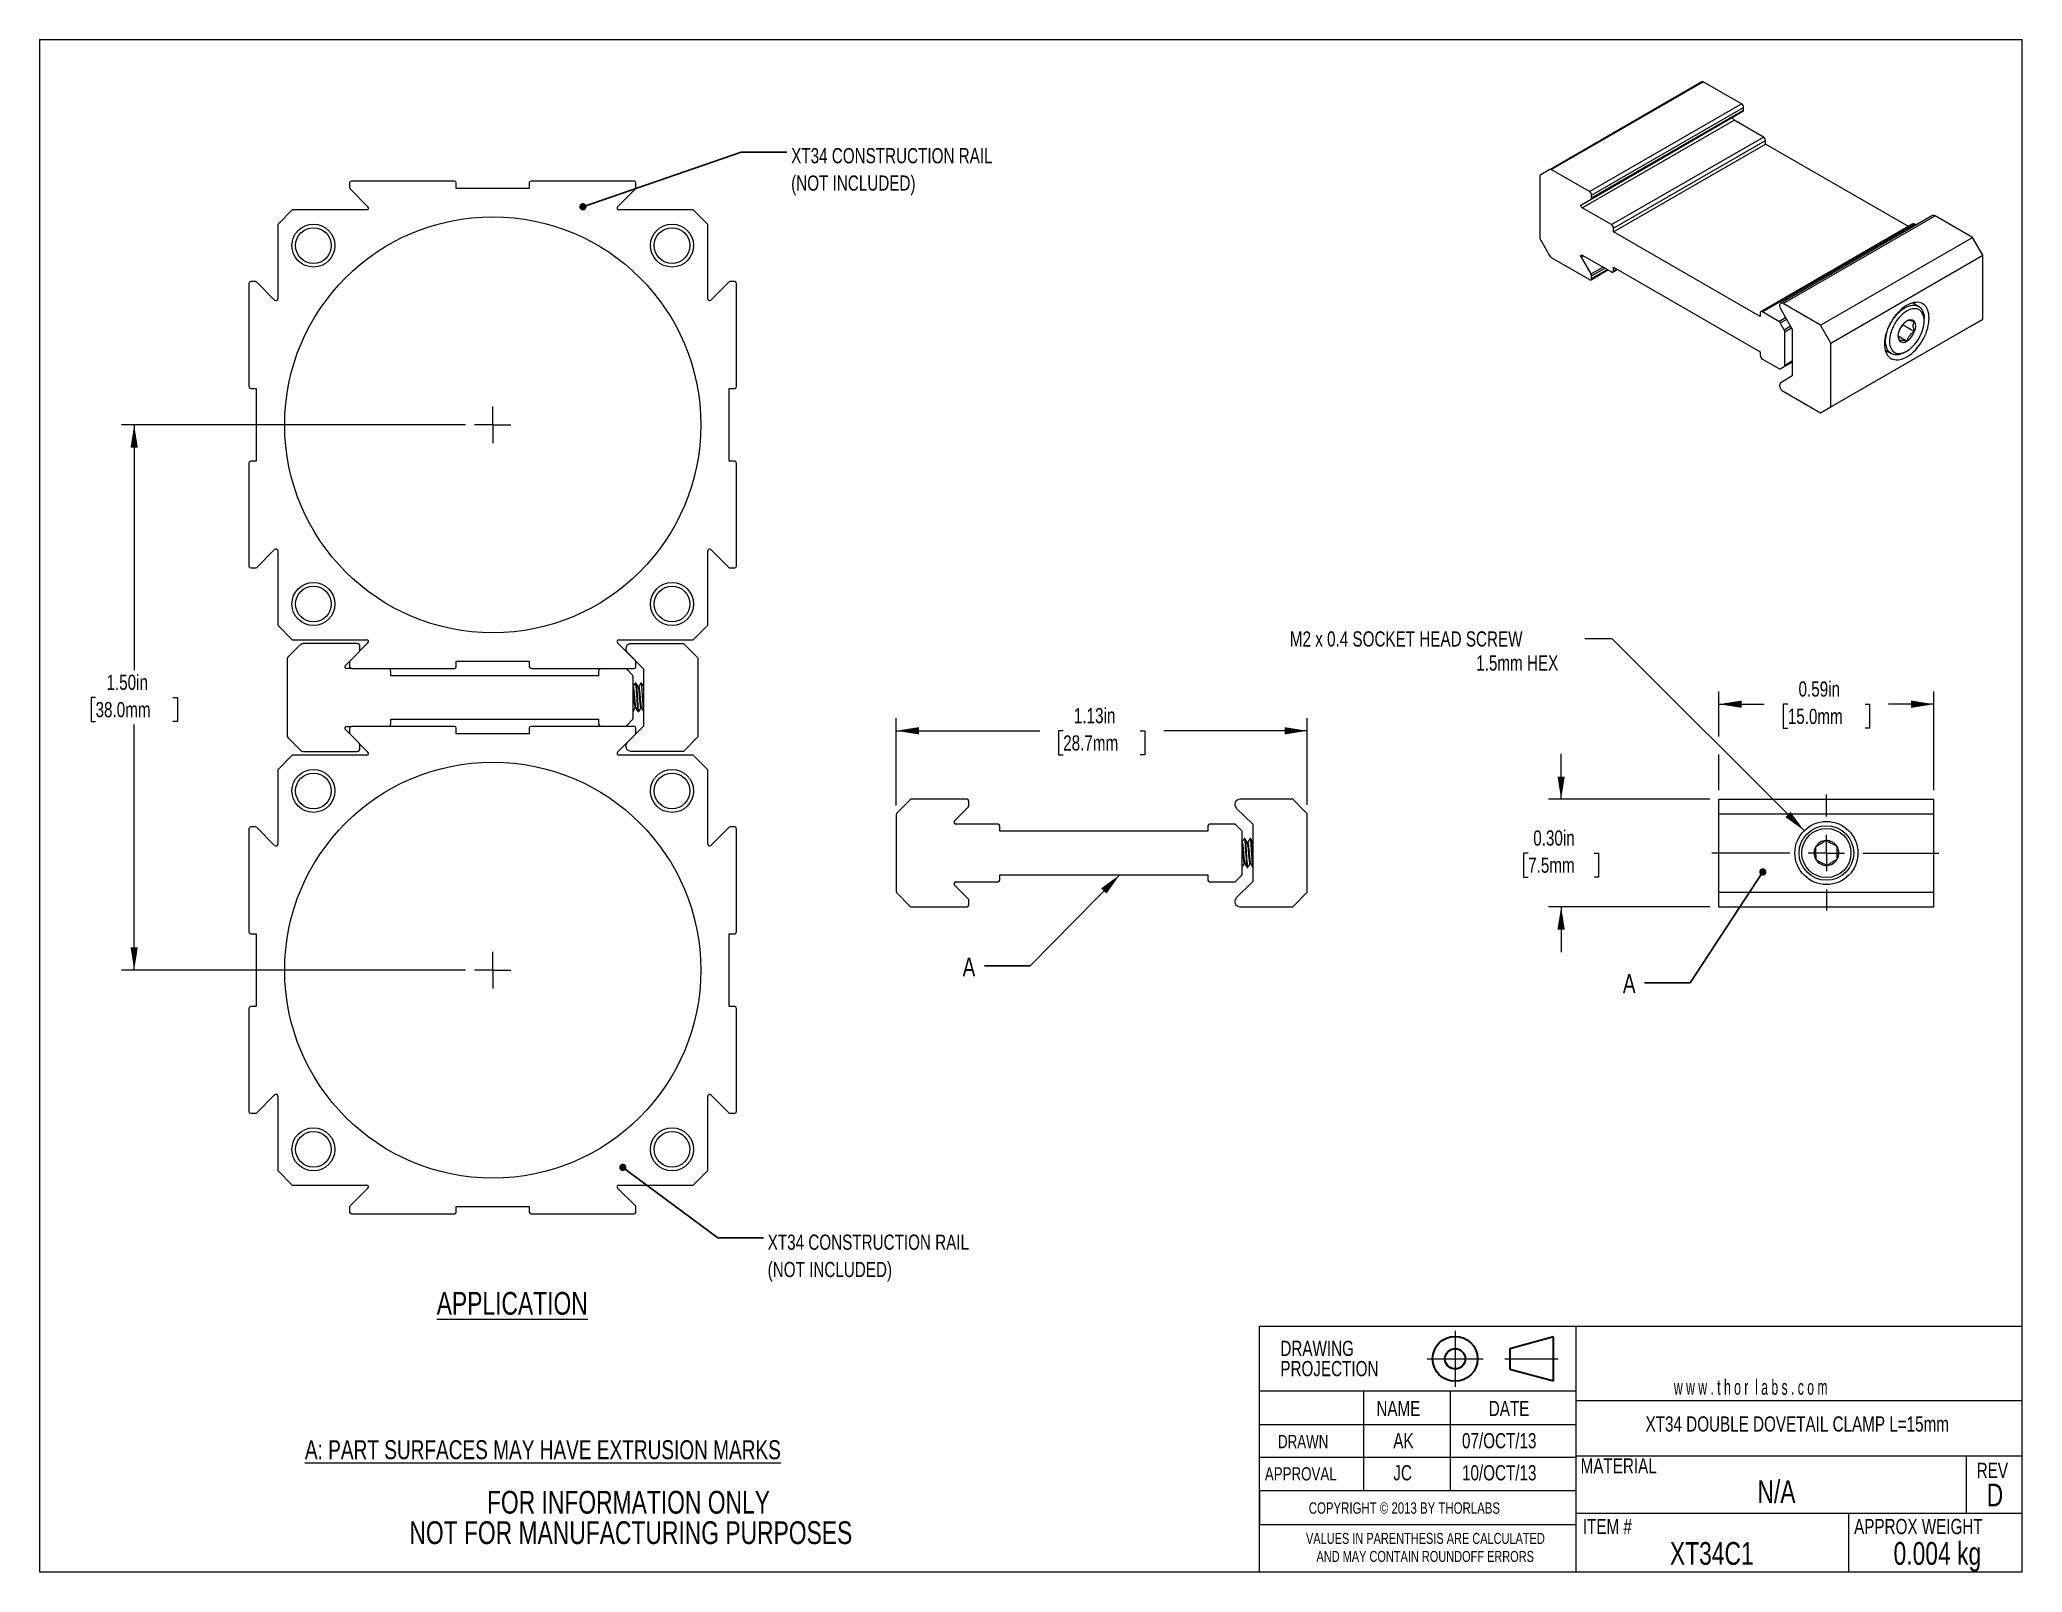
# Model space of a CAD drawing. Header units: inches. Extents: x 0.1 to 10.9, y 0 to 8.5.
import ezdxf

# ---------------------------------------------------------------- set-up
doc = ezdxf.new("R2010")
doc.units = ezdxf.units.IN
doc.header["$MEASUREMENT"] = 0
doc.header["$PDSIZE"] = -1
doc.linetypes.add('CENTERX2', pattern=[0.8, 0.5, -0.1, 0.1, -0.1])
doc.styles.add('SLDTEXTSTYLE0', font='TXT', dxfattribs={"width": 0.75})
doc.styles.add('SLDTEXTSTYLE1', font='TXT', dxfattribs={"width": 0.6})
doc.dimstyles.new('SLDDIMSTYLE0', dxfattribs={"dimtxt": 0.083333, "dimasz": 0.125, "dimexe": 0, "dimexo": 0.0625, "dimgap": 0.020833, "dimtad": 0, "dimtih": 1, "dimtoh": 1, "dimlfac": 0.5, "dimrnd": 1e-09, "dimzin": 12, "dimdsep": 46, "dimtxsty": 'SLDTEXTSTYLE0', "dimsah": 1, "dimcen": 0.09, "dimadec": 0, "dimazin": 3, "dimtfac": 1, "dimtofl": 0, "dimtmove": 0, "dimatfit": 3, "dimfxl": 1, "dimfrac": 2, "dimtolj": 1, "dimtzin": 12, "dimarcsym": 0})
doc.dimstyles.new('SLDDIMSTYLE1', dxfattribs={"dimtxt": 0.18, "dimasz": 0.125, "dimexe": 0, "dimexo": 0.0625, "dimgap": 0, "dimtad": 0, "dimtih": 1, "dimtoh": 1, "dimdec": 0, "dimrnd": 1e-09, "dimzin": 0, "dimdsep": 46, "dimtxsty": 'Standard', "dimsah": 1, "dimcen": 0.09, "dimadec": 0, "dimazin": 0, "dimtfac": 0.125, "dimtdec": 0, "dimtofl": 0, "dimtmove": 0, "dimatfit": 3, "dimfxl": 1, "dimfrac": 2, "dimtolj": 1, "dimtzin": 0, "dimarcsym": 0})
doc.dimstyles.new('SLDDIMSTYLE2', dxfattribs={"dimtxt": 0.083333, "dimasz": 0.125, "dimexe": 0, "dimexo": 0.0625, "dimgap": 0.020833, "dimtad": 0, "dimtih": 1, "dimtoh": 1, "dimlfac": 0.5, "dimrnd": 1e-09, "dimzin": 0, "dimdsep": 46, "dimtxsty": 'SLDTEXTSTYLE0', "dimsah": 1, "dimcen": 0.09, "dimadec": 0, "dimazin": 0, "dimtfac": 1, "dimtmove": 0, "dimatfit": 0, "dimfxl": 1, "dimfrac": 2, "dimtolj": 1, "dimtzin": 12, "dimarcsym": 0})
doc.dimstyles.new('SLDDIMSTYLE3', dxfattribs={"dimtxt": 0.083333, "dimasz": 0.125, "dimexe": 0, "dimexo": 0.0625, "dimgap": 0.020833, "dimtad": 0, "dimtih": 1, "dimtoh": 1, "dimlfac": 0.5, "dimrnd": 1e-09, "dimdsep": 46, "dimtxsty": 'SLDTEXTSTYLE0', "dimsah": 1, "dimcen": 0.09, "dimadec": 0, "dimazin": 2, "dimtfac": 1, "dimtofl": 0, "dimtmove": 0, "dimatfit": 3, "dimfxl": 1, "dimfrac": 2, "dimtolj": 1, "dimtzin": 12, "dimarcsym": 0})
doc.dimstyles.new('SLDDIMSTYLE4', dxfattribs={"dimtxt": 0.083333, "dimasz": 0.125, "dimexe": 0, "dimexo": 0.0625, "dimgap": 0.020833, "dimtad": 0, "dimtih": 1, "dimtoh": 1, "dimlfac": 0.5, "dimrnd": 1e-09, "dimzin": 12, "dimdsep": 46, "dimtxsty": 'SLDTEXTSTYLE0', "dimsah": 1, "dimcen": 0, "dimadec": 0, "dimazin": 3, "dimtfac": 1, "dimtofl": 0, "dimtmove": 0, "dimatfit": 3, "dimfxl": 1, "dimfrac": 2, "dimtolj": 1, "dimtzin": 12, "dimarcsym": 0})
doc.dimstyles.new('SLDDIMSTYLE5', dxfattribs={"dimtxt": 0.18, "dimasz": 0.04, "dimexe": 0, "dimexo": 0.0625, "dimgap": 0, "dimtad": 0, "dimtih": 1, "dimtoh": 1, "dimdec": 0, "dimrnd": 1e-09, "dimzin": 0, "dimdsep": 46, "dimtxsty": 'Standard', "dimblk1": 'DOT', "dimblk2": 'DOT', "dimsah": 1, "dimcen": 0.09, "dimadec": 0, "dimazin": 0, "dimtfac": 0.04, "dimtdec": 0, "dimtofl": 0, "dimtmove": 0, "dimatfit": 3, "dimldrblk": 'DOT', "dimfxl": 1, "dimfrac": 2, "dimtolj": 1, "dimtzin": 0, "dimarcsym": 0})
doc.dimstyles.new('SLDDIMSTYLE6', dxfattribs={"dimtxt": 0.083333, "dimasz": 0.125, "dimexe": 0, "dimexo": 0.0625, "dimgap": 0.020833, "dimtad": 0, "dimtih": 1, "dimtoh": 1, "dimlfac": 0.5, "dimrnd": 1e-09, "dimzin": 4, "dimdsep": 46, "dimtxsty": 'SLDTEXTSTYLE0', "dimsah": 1, "dimcen": 0.09, "dimadec": 0, "dimazin": 1, "dimtfac": 1, "dimtofl": 0, "dimtmove": 0, "dimatfit": 3, "dimfxl": 1, "dimfrac": 2, "dimtolj": 1, "dimtzin": 12, "dimarcsym": 0})

msp = doc.modelspace()

# ---------------------------------------------------------------- texts
at = {"color": 7, "linetype": 'Continuous', "lineweight": 0}
for s, insert, char_height, attachment_point, style in [('A', (5.128, 3.411), 0.104, 1, 'SLDTEXTSTYLE0'), ('A', (8.752, 3.32), 0.104, 1, 'SLDTEXTSTYLE0'), ('\\LAPPLICATION', (2.656, 1.575), 0.125, 2, 'SLDTEXTSTYLE0'), ('w w w . t h o r  l a b s . c o m', (9.032, 1.094), 0.08333, 1, 'SLDTEXTSTYLE1'), ('NAME', (7.399, 0.977), 0.0833, 1, 'SLDTEXTSTYLE0'), ('DATE', (8.016, 0.977), 0.0833, 1, 'SLDTEXTSTYLE0'), ('XT34 DOUBLE DOVETAIL CLAMP L=15mm', (9.709, 0.892), 0.08333, 2, 'SLDTEXTSTYLE0'), ('\\L  A: PART SURFACES MAY HAVE EXTRUSION MARKS', (1.46, 0.761), 0.10417, 1, 'SLDTEXTSTYLE0'), ('DRAWN', (6.859, 0.79), 0.0729, 1, 'SLDTEXTSTYLE0'), ('AK', (7.492, 0.8), 0.0833, 1, 'SLDTEXTSTYLE0'), ('07/OCT/13', (7.869, 0.8), 0.0833, 1, 'SLDTEXTSTYLE0'), ('MATERIAL', (8.52, 0.662), 0.0833, 1, 'SLDTEXTSTYLE0'), ('APPROVAL', (6.787, 0.613), 0.0729, 1, 'SLDTEXTSTYLE0'), ('JC', (7.492, 0.624), 0.0833, 1, 'SLDTEXTSTYLE0'), ('10/OCT/13', (7.869, 0.624), 0.0833, 1, 'SLDTEXTSTYLE0'), ('N/A', (9.595, 0.541), 0.125, 2, 'SLDTEXTSTYLE0'), ('REV', (10.694, 0.637), 0.0833, 1, 'SLDTEXTSTYLE0'), ('D', (10.794, 0.523), 0.125, 2, 'SLDTEXTSTYLE0'), ('COPYRIGHT © 2013 BY THORLABS', (7.028, 0.42), 0.0625, 1, 'SLDTEXTSTYLE0'), ('ITEM #', (8.532, 0.329), 0.0833, 1, 'SLDTEXTSTYLE0'), ('APPROX WEIGHT', (10.021, 0.329), 0.08333, 1, 'SLDTEXTSTYLE0'), ('XT34C1', (9.24, 0.202), 0.125, 2, 'SLDTEXTSTYLE0'), ('0.004 kg', (10.478, 0.202), 0.125, 2, 'SLDTEXTSTYLE0')]:
    msp.add_mtext(s, dxfattribs=dict(at, insert=insert, char_height=char_height, attachment_point=attachment_point, style=style))

# ---------------------------------------------------------------- blocks, each defined once
blk = doc.blocks.new('Third Angle Projection Block')
at = {"color": 7, "linetype": 'CENTERX2', "lineweight": 18}
for p, q in [((3.995, 0.938), (3.995, 0.554)), ((3.803, 0.746), (4.187, 0.746)), ((4.336, 0.746), (4.703, 0.746))]:
    blk.add_line(p, q, dxfattribs=at)
at = {"color": 7, "linetype": 'Continuous', "lineweight": 35}
for p, q in [((4.67, 0.896), (4.37, 0.815)), ((4.67, 0.596), (4.67, 0.896)), ((4.37, 0.815), (4.37, 0.676)), ((4.37, 0.676), (4.67, 0.596))]:
    blk.add_line(p, q, dxfattribs=at)
for radius in [0.154, 0.0696]:
    blk.add_circle((3.995, 0.746), radius, dxfattribs=at)
at = {"color": 7, "linetype": 'Continuous', "lineweight": 0}
blk.add_point((3.995, 0.746), dxfattribs=at)
blk = doc.blocks.new('SW_NOTE_0')
at = {"color": 0, "linetype": 'Continuous', "lineweight": 0, "char_height": 0.06, "attachment_point": 2, "style": 'SLDTEXTSTYLE0'}
for s, insert in [('VALUES IN PARENTHESIS ARE CALCULATED', (0.784, 0.077)), ('AND MAY CONTAIN ROUNDOFF ERRORS', (0.783, -0.022))]:
    blk.add_mtext(s, dxfattribs=dict(at, insert=insert))
blk = doc.blocks.new('SW_NOTE_1')
at = {"color": 0, "linetype": 'Continuous', "lineweight": 0, "char_height": 0.0833, "attachment_point": 1, "style": 'SLDTEXTSTYLE0'}
for s, insert in [('DRAWING', (0, 0.107)), ('PROJECTION', (0, -0.004))]:
    blk.add_mtext(s, dxfattribs=dict(at, insert=insert))
blk = doc.blocks.new('SW_NOTE_2')
at = {"color": 0, "linetype": 'Continuous', "lineweight": 0, "char_height": 0.125, "attachment_point": 2, "style": 'SLDTEXTSTYLE0'}
for s, insert in [('FOR INFORMATION ONLY', (0.986, 0.161)), ('NOT FOR MANUFACTURING PURPOSES', (0.999, -0.006))]:
    blk.add_mtext(s, dxfattribs=dict(at, insert=insert))
blk = doc.blocks.new('_D')
at = {"color": 7, "linetype": 'Continuous', "lineweight": 18}
for p, q in [((4.763, 4.245), (4.763, 4.726)), ((7.02, 4.25), (7.02, 4.726)), ((4.763, 4.656), (5.551, 4.656)), ((5.68, 4.656), (5.654, 4.656)), ((5.654, 4.656), (5.654, 4.524)), ((6.103, 4.656), (6.129, 4.656)), ((6.129, 4.656), (6.129, 4.524)), ((7.02, 4.656), (6.232, 4.656)), ((5.654, 4.524), (5.68, 4.524)), ((6.129, 4.524), (6.103, 4.524))]:
    blk.add_line(p, q, dxfattribs=at)
for points in [[(4.763, 4.656), (4.888, 4.636), (4.888, 4.676)], [(7.02, 4.656), (6.895, 4.676), (6.895, 4.636)]]:
    blk.add_solid(points, dxfattribs=at)
at = {"color": 7, "linetype": 'Continuous', "lineweight": 18, "char_height": 0.0833, "attachment_point": 1, "style": 'SLDTEXTSTYLE0'}
for s, insert in [('1.13in', (5.739, 4.781)), ('28.7mm', (5.68, 4.631))]:
    blk.add_mtext(s, dxfattribs=dict(at, insert=insert))
blk = doc.blocks.new('_D_1')
at = {"color": 7, "linetype": 'Continuous', "lineweight": 18}
for p, q in [((8.413, 4.28), (8.413, 4.53)), ((9.229, 4.28), (8.343, 4.28)), ((8.232, 3.985), (8.206, 3.985)), ((8.206, 3.985), (8.206, 3.853)), ((8.594, 3.985), (8.619, 3.985)), ((8.619, 3.985), (8.619, 3.853)), ((8.206, 3.853), (8.232, 3.853)), ((8.619, 3.853), (8.594, 3.853)), ((9.229, 3.69), (8.343, 3.69)), ((8.413, 3.69), (8.413, 3.44))]:
    blk.add_line(p, q, dxfattribs=at)
for points in [[(8.413, 4.28), (8.433, 4.405), (8.393, 4.405)], [(8.413, 3.69), (8.393, 3.565), (8.433, 3.565)]]:
    blk.add_solid(points, dxfattribs=at)
at = {"color": 7, "linetype": 'Continuous', "lineweight": 18, "char_height": 0.0833, "attachment_point": 1, "style": 'SLDTEXTSTYLE0'}
for s, insert in [('0.30in', (8.26, 4.109)), ('7.5mm', (8.232, 3.96))]:
    blk.add_mtext(s, dxfattribs=dict(at, insert=insert))
blk = doc.blocks.new('_D_2')
at = {"color": 7, "linetype": 'Continuous', "lineweight": 18}
for p, q in [((9.279, 4.625), (9.279, 4.872)), ((9.279, 4.802), (9.528, 4.802)), ((9.657, 4.802), (9.632, 4.802)), ((9.632, 4.802), (9.632, 4.67)), ((10.081, 4.802), (10.106, 4.802)), ((10.106, 4.802), (10.106, 4.67)), ((10.459, 4.802), (10.21, 4.802)), ((10.459, 4.33), (10.459, 4.872)), ((9.632, 4.67), (9.657, 4.67)), ((10.106, 4.67), (10.081, 4.67)), ((9.279, 4.33), (9.279, 4.525))]:
    blk.add_line(p, q, dxfattribs=at)
for points in [[(9.279, 4.802), (9.404, 4.782), (9.404, 4.822)], [(10.459, 4.802), (10.334, 4.822), (10.334, 4.782)]]:
    blk.add_solid(points, dxfattribs=at)
at = {"color": 7, "linetype": 'Continuous', "lineweight": 18, "char_height": 0.0833, "attachment_point": 1, "style": 'SLDTEXTSTYLE0'}
for s, insert in [('0.59in', (9.716, 4.927)), ('15.0mm', (9.657, 4.777))]:
    blk.add_mtext(s, dxfattribs=dict(at, insert=insert))
blk = doc.blocks.new('_D_3')
at = {"color": 7, "linetype": 'Continuous', "lineweight": 18}
for p, q in [((8.693, 5.161), (8.543, 5.161)), ((9.747, 4.108), (8.693, 5.161))]:
    blk.add_line(p, q, dxfattribs=at)
blk.add_solid([(9.747, 4.108), (9.672, 4.21), (9.644, 4.182)], dxfattribs=at)
at = {"color": 7, "linetype": 'Continuous', "lineweight": 18, "attachment_point": 1, "style": 'SLDTEXTSTYLE0'}
for s, insert, char_height in [('M2 x 0.4 SOCKET HEAD SCREW', (6.924, 5.202), 0.08333), ('1.5mm HEX', (7.947, 5.07), 0.0833)]:
    blk.add_mtext(s, dxfattribs=dict(at, insert=insert, char_height=char_height))
blk = doc.blocks.new('_DOT')
at = {"color": 0, "linetype": 'ByBlock', "lineweight": -2}
blk.add_line((-0.5, 0), (-1, 0), dxfattribs=at)
at = {"color": 0, "linetype": 'ByBlock', "const_width": 0.5}
blk.add_lwpolyline([(-0.25, 0, 1), (0.25, 0, 1)], format="xyb", close=True, dxfattribs=at)
blk = doc.blocks.new('SW_CENTERMARKSYMBOL_0')
at = {"color": 0, "linetype": 'Continuous', "lineweight": 0}
for p, q in [((0, 0.2), (0, 0.321)), ((-0.2, 0), (-0.629, 0)), ((0, 0), (-0.1, 0)), ((0, 0), (0, 0.1)), ((0, 0), (0, -0.1)), ((0, 0), (0.1, 0)), ((0.2, 0), (0.617, 0)), ((0, -0.2), (0, -0.315))]:
    blk.add_line(p, q, dxfattribs=at)
blk = doc.blocks.new('_D_4')
at = {"color": 7, "linetype": 'Continuous', "lineweight": 18}
for p, q in [((2.399, 6.336), (0.511, 6.336)), ((0.581, 6.336), (0.581, 4.989)), ((0.369, 4.839), (0.344, 4.839)), ((0.344, 4.839), (0.344, 4.707)), ((0.793, 4.839), (0.818, 4.839)), ((0.818, 4.839), (0.818, 4.707)), ((0.344, 4.707), (0.369, 4.707)), ((0.581, 3.342), (0.581, 4.69)), ((0.818, 4.707), (0.793, 4.707)), ((2.399, 3.342), (0.511, 3.342))]:
    blk.add_line(p, q, dxfattribs=at)
for points in [[(0.581, 6.336), (0.561, 6.211), (0.601, 6.211)], [(0.581, 3.342), (0.601, 3.467), (0.561, 3.467)]]:
    blk.add_solid(points, dxfattribs=at)
at = {"color": 7, "linetype": 'Continuous', "lineweight": 18, "char_height": 0.0833, "attachment_point": 1, "style": 'SLDTEXTSTYLE0'}
for s, insert in [('1.50in', (0.429, 4.964)), ('38.0mm', (0.369, 4.814))]:
    blk.add_mtext(s, dxfattribs=dict(at, insert=insert))
blk = doc.blocks.new('SW_NOTE_3')
at = {"color": 0, "linetype": 'Continuous', "lineweight": 0, "char_height": 0.08333, "attachment_point": 1, "style": 'SLDTEXTSTYLE0'}
for s, insert in [('XT34 CONSTRUCTION RAIL', (0.023, 0.018)), ('(NOT INCLUDED)', (0.023, -0.132))]:
    blk.add_mtext(s, dxfattribs=dict(at, insert=insert))
blk = doc.blocks.new('SW_NOTE_4')
at = {"color": 0, "linetype": 'Continuous', "lineweight": 0, "char_height": 0.08333, "attachment_point": 1, "style": 'SLDTEXTSTYLE0'}
for s, insert in [('XT34 CONSTRUCTION RAIL', (0.024, 0.022)), ('(NOT INCLUDED)', (0.024, -0.128))]:
    blk.add_mtext(s, dxfattribs=dict(at, insert=insert))
blk = doc.blocks.new('SW_CENTERMARKSYMBOL_1')
at = {"color": 0, "linetype": 'Continuous', "lineweight": 0}
for q in [(-0.1, 0), (0, 0.1), (0, -0.1), (0.1, 0)]:
    blk.add_line((0, 0), q, dxfattribs=at)
blk = doc.blocks.new('SW_CENTERMARKSYMBOL_2')
at = {"color": 0, "linetype": 'Continuous', "lineweight": 0}
for q in [(-0.1, 0), (0, 0.1), (0, -0.1), (0.1, 0)]:
    blk.add_line((0, 0), q, dxfattribs=at)

# ---------------------------------------------------------------- dimensions: what is measured, and where the dimension line sits
at = {"color": 7, "linetype": 'Continuous', "lineweight": 18}
for base, p1, p2, dimstyle, picture, middle in [((0.581, 3.342), (2.449, 6.336), (2.449, 3.342), 'SLDDIMSTYLE6', '_D_4', (0.581, 4.839)), ((8.412926817, 4.280148858), (9.279068549, 3.690148861), (9.279068549, 4.280148858), 'SLDDIMSTYLE2', '_D_1', (8.412926817, 3.98514886))]:
    dim = msp.add_linear_dim(base=base, p1=p1, p2=p2, angle=90, dimstyle=dimstyle, dxfattribs=at)
    dim.commit()
    dim.dimension.update_dxf_attribs({"geometry": picture, "text_midpoint": middle, "dimtype": 160})
dim = msp.add_diameter_dim_2p(p1=(9.992, 3.863), p2=(9.747, 4.108), text='M2 x 0.4 SOCKET HEAD SCREW\\P1.5mm HEX', dimstyle='SLDDIMSTYLE4', override={"dimpost": '<>'}, dxfattribs=at)
dim.commit()
dim.dimension.update_dxf_attribs({"geometry": '_D_3', "text_midpoint": (7.734, 5.161), "dimtype": 163})
for base, p1, p2, dimstyle, picture, middle in [((10.459, 4.802), (9.279, 4.28), (10.459, 4.28), 'SLDDIMSTYLE3', '_D_2', (9.869, 4.802)), ((7.02, 4.656), (4.763, 4.195), (7.02, 4.2), 'SLDDIMSTYLE0', '_D', (5.892, 4.656))]:
    dim = msp.add_linear_dim(base=base, p1=p1, p2=p2, dimstyle=dimstyle, dxfattribs=at)
    dim.commit()
    dim.dimension.update_dxf_attribs({"geometry": picture, "text_midpoint": middle, "dimtype": 160})

# ---------------------------------------------------------------- linework, layer by layer
at = {"color": 7, "linetype": 'Continuous', "lineweight": 18}
for p, q in [((0.062, 8.451), (10.944, 8.451)), ((0.062, 8.451), (0.062, 0.036)), ((10.944, 0.036), (10.944, 8.451)), ((8.351, 7.738), (9.185, 8.22)), ((8.359, 7.737), (9.193, 8.219)), ((9.403, 8.098), (9.193, 8.219)), ((8.569, 7.616), (9.403, 8.098)), ((8.577, 7.575), (9.411, 8.057)), ((8.58, 7.596), (9.414, 8.078)), ((8.58, 7.582), (9.414, 8.064)), ((9.358, 8.026), (9.411, 8.057)), ((9.414, 8.064), (9.414, 8.078)), ((8.524, 7.544), (9.358, 8.026)), ((8.529, 7.527), (9.363, 8.009)), ((9.523, 7.916), (9.363, 8.009)), ((8.689, 7.435), (9.523, 7.916)), ((8.7, 7.415), (9.535, 7.897)), ((8.7, 7.395), (9.535, 7.877)), ((9.535, 7.877), (9.535, 7.897)), ((10.319, 7.424), (9.535, 7.877)), ((8.351, 7.738), (8.301, 7.709)), ((8.569, 7.616), (8.359, 7.737)), ((1.763, 7.664), (1.763, 7.638)), ((1.766, 7.631), (1.864, 7.533)), ((2.339, 7.674), (1.773, 7.674)), ((2.349, 7.634), (2.349, 7.664)), ((2.749, 7.634), (2.349, 7.634)), ((2.749, 7.664), (2.749, 7.634)), ((3.325, 7.674), (2.759, 7.674)), ((3.234, 7.533), (3.332, 7.631)), ((3.335, 7.638), (3.335, 7.664)), ((8.297, 7.702), (8.297, 7.36)), ((1.449, 7.516), (1.369, 7.436)), ((1.857, 7.516), (1.449, 7.516)), ((3.649, 7.516), (3.241, 7.516)), ((3.729, 7.436), (3.649, 7.516)), ((8.524, 7.544), (8.577, 7.575)), ((8.689, 7.435), (8.529, 7.527)), ((8.58, 7.582), (8.58, 7.596)), ((1.369, 7.436), (1.369, 7.028)), ((3.729, 7.028), (3.729, 7.436)), ((8.7, 7.395), (8.7, 7.415)), ((10.344, 7.439), (9.51, 6.957)), ((9.518, 6.956), (10.352, 7.438)), ((10.452, 7.485), (9.618, 7.003)), ((9.632, 7.002), (10.466, 7.483)), ((10.362, 7.432), (10.352, 7.438)), ((10.671, 7.365), (10.466, 7.483)), ((8.301, 7.349), (8.351, 7.262)), ((9.506, 6.93), (8.7, 7.395)), ((9.837, 6.883), (10.671, 7.365)), ((10.728, 7.267), (10.671, 7.365)), ((8.359, 7.254), (8.569, 7.133)), ((8.577, 7.164), (8.524, 7.257)), ((8.529, 7.268), (8.689, 7.175)), ((8.577, 7.132), (8.67, 7.186)), ((8.697, 7.174), (8.722, 7.189)), ((8.7, 7.201), (9.506, 6.736)), ((8.7, 7.182), (8.7, 7.201)), ((9.893, 6.785), (10.728, 7.267)), ((10.728, 6.916), (10.728, 7.267)), ((1.211, 7.112), (1.211, 6.546)), ((1.247, 7.122), (1.221, 7.122)), ((1.352, 7.021), (1.254, 7.119)), ((3.844, 7.119), (3.746, 7.021)), ((3.877, 7.122), (3.851, 7.122)), ((3.887, 6.546), (3.887, 7.112)), ((8.58, 7.139), (8.58, 7.153)), ((9.618, 6.971), (9.681, 6.861)), ((9.837, 6.883), (9.632, 7.002)), ((10.375, 6.986), (10.342, 7.005)), ((9.506, 6.95), (9.506, 6.93)), ((9.608, 6.904), (9.518, 6.956)), ((9.637, 6.858), (9.616, 6.896)), ((9.681, 6.861), (9.681, 6.604)), ((9.893, 6.785), (9.837, 6.883)), ((9.837, 6.401), (10.671, 6.883)), ((9.893, 6.434), (10.728, 6.916)), ((10.271, 6.86), (10.29, 6.884)), ((10.29, 6.884), (10.29, 6.889)), ((10.29, 6.884), (10.353, 6.848)), ((10.406, 6.921), (10.406, 6.918)), ((10.406, 6.905), (10.406, 6.918)), ((10.671, 6.883), (10.728, 6.916)), ((9.641, 6.664), (9.641, 6.847)), ((9.893, 6.434), (9.893, 6.785)), ((10.263, 6.824), (10.312, 6.796)), ((9.506, 6.736), (9.506, 6.716)), ((9.518, 6.697), (9.608, 6.645)), ((9.616, 6.644), (9.681, 6.681)), ((9.616, 6.644), (9.637, 6.656)), ((10.192, 6.746), (10.225, 6.727)), ((10.3, 6.734), (10.31, 6.741)), ((1.221, 6.536), (1.251, 6.536)), ((1.251, 6.536), (1.251, 6.136)), ((3.847, 6.136), (3.847, 6.536)), ((3.847, 6.536), (3.877, 6.536)), ((9.681, 6.604), (9.618, 6.567)), ((9.632, 6.52), (9.837, 6.401)), ((9.837, 6.401), (9.893, 6.434)), ((1.211, 6.126), (1.211, 5.56)), ((1.251, 6.136), (1.221, 6.136)), ((3.877, 6.136), (3.847, 6.136)), ((3.887, 5.56), (3.887, 6.126)), ((1.221, 5.55), (1.247, 5.55)), ((1.254, 5.553), (1.352, 5.651)), ((1.369, 5.644), (1.369, 5.236)), ((3.729, 5.236), (3.729, 5.644)), ((3.746, 5.651), (3.844, 5.553)), ((3.851, 5.55), (3.877, 5.55)), ((1.369, 5.236), (1.449, 5.156)), ((3.649, 5.156), (3.729, 5.236)), ((1.495, 5.131), (1.425, 5.06)), ((1.449, 5.156), (1.857, 5.156)), ((1.804, 5.135), (1.507, 5.135)), ((1.864, 5.139), (1.766, 5.041)), ((1.82, 5.102), (1.82, 5.119)), ((3.332, 5.041), (3.234, 5.139)), ((3.241, 5.156), (3.649, 5.156)), ((3.597, 5.134), (3.307, 5.134)), ((3.677, 5.054), (3.597, 5.134)), ((1.42, 5.049), (1.42, 4.63)), ((1.74, 5.015), (1.766, 5.041)), ((1.763, 5.034), (1.763, 5.008)), ((2.349, 5.008), (2.349, 5.038)), ((2.349, 5.038), (2.749, 5.038)), ((2.749, 5.038), (2.749, 5.008)), ((3.287, 5.087), (3.377, 4.997)), ((3.335, 5.008), (3.335, 5.034)), ((3.677, 4.624), (3.677, 5.054)), ((1.773, 4.998), (1.747, 4.998)), ((1.773, 4.998), (2.339, 4.998)), ((1.99, 4.958), (1.99, 4.982)), ((3.13, 4.958), (1.99, 4.958)), ((2.759, 4.998), (3.325, 4.998)), ((3.13, 4.982), (3.13, 4.958)), ((3.315, 4.963), (3.285, 4.994)), ((3.32, 4.727), (3.32, 4.952)), ((3.335, 4.918), (3.331, 4.918)), ((3.366, 4.918), (3.362, 4.918)), ((3.377, 4.997), (3.377, 4.682)), ((1.747, 4.68), (1.773, 4.68)), ((2.339, 4.68), (1.773, 4.68)), ((1.99, 4.72), (3.13, 4.72)), ((1.99, 4.696), (1.99, 4.72)), ((3.325, 4.68), (2.759, 4.68)), ((3.13, 4.72), (3.13, 4.696)), ((3.285, 4.685), (3.315, 4.716)), ((3.377, 4.682), (3.287, 4.592)), ((3.346, 4.761), (3.35, 4.761)), ((1.425, 4.619), (1.495, 4.548)), ((1.766, 4.637), (1.74, 4.663)), ((1.763, 4.67), (1.763, 4.644)), ((1.766, 4.637), (1.864, 4.539)), ((1.82, 4.559), (1.82, 4.577)), ((2.349, 4.64), (2.349, 4.67)), ((2.749, 4.64), (2.349, 4.64)), ((2.749, 4.67), (2.749, 4.64)), ((3.234, 4.539), (3.332, 4.637)), ((3.335, 4.644), (3.335, 4.67)), ((3.597, 4.544), (3.677, 4.624)), ((1.449, 4.522), (1.369, 4.442)), ((1.857, 4.522), (1.449, 4.522)), ((1.507, 4.543), (1.804, 4.543)), ((3.649, 4.522), (3.241, 4.522)), ((3.307, 4.544), (3.597, 4.544)), ((3.729, 4.442), (3.649, 4.522)), ((1.369, 4.442), (1.369, 4.034)), ((3.729, 4.034), (3.729, 4.442)), ((4.838, 4.276), (4.768, 4.206)), ((5.147, 4.281), (4.85, 4.281)), ((5.163, 4.248), (5.163, 4.265)), ((6.94, 4.28), (6.65, 4.28)), ((7.02, 4.2), (6.94, 4.28)), ((9.279, 4.281), (10.459, 4.281)), ((9.279, 4.28), (9.279, 4.281)), ((9.279, 4.2), (9.279, 4.28)), ((9.279, 4.28), (10.459, 4.28)), ((10.459, 4.28), (10.459, 4.281)), ((10.459, 4.2), (10.459, 4.28)), ((4.763, 4.195), (4.763, 3.776)), ((5.083, 4.161), (5.158, 4.236)), ((5.317, 4.144), (5.09, 4.144)), ((6.616, 4.144), (6.489, 4.144)), ((6.658, 4.109), (6.628, 4.139)), ((6.63, 4.232), (6.72, 4.143)), ((6.72, 4.143), (6.72, 3.828)), ((7.02, 3.77), (7.02, 4.2)), ((9.279, 3.77), (9.279, 4.2)), ((9.279, 4.2), (10.459, 4.2)), ((10.459, 3.77), (10.459, 4.2)), ((1.211, 4.118), (1.211, 3.552)), ((1.247, 4.128), (1.221, 4.128)), ((1.352, 4.027), (1.254, 4.125)), ((3.844, 4.125), (3.746, 4.027)), ((3.877, 4.128), (3.851, 4.128)), ((3.887, 3.552), (3.887, 4.118)), ((5.333, 4.104), (5.333, 4.128)), ((6.473, 4.104), (5.333, 4.104)), ((6.473, 4.128), (6.473, 4.104)), ((6.663, 3.873), (6.663, 4.098)), ((6.677, 4.064), (6.673, 4.064)), ((6.693, 4.043), (6.69, 4.043)), ((6.709, 4.064), (6.705, 4.064)), ((6.673, 3.927), (6.677, 3.927)), ((6.705, 3.927), (6.709, 3.927)), ((5.158, 3.734), (5.083, 3.809)), ((5.09, 3.826), (5.317, 3.826)), ((5.333, 3.866), (6.473, 3.866)), ((5.333, 3.842), (5.333, 3.866)), ((6.473, 3.866), (6.473, 3.842)), ((6.489, 3.826), (6.616, 3.826)), ((6.628, 3.831), (6.658, 3.861)), ((6.72, 3.828), (6.63, 3.738)), ((6.689, 3.906), (6.693, 3.906)), ((4.768, 3.764), (4.838, 3.694)), ((5.163, 3.705), (5.163, 3.723)), ((6.94, 3.69), (7.02, 3.77)), ((9.279, 3.77), (10.459, 3.77)), ((9.279, 3.69), (9.279, 3.77)), ((10.459, 3.69), (10.459, 3.77)), ((4.85, 3.689), (5.147, 3.689)), ((6.65, 3.69), (6.94, 3.69)), ((9.279, 3.69), (10.459, 3.69)), ((9.279, 3.689), (9.279, 3.69)), ((9.279, 3.689), (10.459, 3.689)), ((10.459, 3.689), (10.459, 3.69)), ((1.221, 3.542), (1.251, 3.542)), ((1.251, 3.542), (1.251, 3.142)), ((3.847, 3.142), (3.847, 3.542)), ((3.847, 3.542), (3.877, 3.542)), ((1.211, 3.132), (1.211, 2.566)), ((1.251, 3.142), (1.221, 3.142)), ((3.877, 3.142), (3.847, 3.142)), ((3.887, 2.566), (3.887, 3.132)), ((1.254, 2.559), (1.352, 2.657)), ((1.369, 2.65), (1.369, 2.242)), ((3.729, 2.242), (3.729, 2.65)), ((3.746, 2.657), (3.844, 2.559)), ((1.221, 2.556), (1.247, 2.556)), ((3.851, 2.556), (3.877, 2.556)), ((1.369, 2.242), (1.449, 2.162)), ((3.649, 2.162), (3.729, 2.242)), ((1.449, 2.162), (1.857, 2.162)), ((1.864, 2.145), (1.766, 2.047)), ((3.332, 2.047), (3.234, 2.145)), ((3.241, 2.162), (3.649, 2.162)), ((1.763, 2.04), (1.763, 2.014)), ((1.773, 2.004), (2.339, 2.004)), ((2.349, 2.014), (2.349, 2.044)), ((2.349, 2.044), (2.749, 2.044)), ((2.749, 2.044), (2.749, 2.014)), ((2.759, 2.004), (3.325, 2.004)), ((3.335, 2.014), (3.335, 2.04)), ((10.944, 1.387), (10.944, 1.97)), ((6.757, 0.298), (6.757, 1.387)), ((6.757, 1.387), (8.494, 1.387)), ((8.494, 1.387), (8.494, 0.036)), ((8.494, 1.387), (10.944, 1.387)), ((6.757, 0.484), (6.757, 1.03)), ((6.757, 0.036), (6.757, 1.03)), ((8.494, 1.03), (6.757, 1.03)), ((7.328, 1.03), (7.328, 0.484)), ((7.804, 1.03), (7.804, 0.484)), ((8.494, 0.98), (10.944, 0.98)), ((8.494, 0.846), (6.757, 0.846)), ((8.494, 0.666), (6.757, 0.666)), ((8.494, 0.676), (10.944, 0.676)), ((10.637, 0.676), (10.637, 0.36)), ((8.494, 0.484), (6.757, 0.484)), ((6.757, 0.484), (6.757, 0.298)), ((8.494, 0.36), (10.944, 0.36)), ((9.99, 0.36), (9.99, 0.036)), ((6.757, 0.298), (8.494, 0.298)), ((10.944, 0.036), (0.062, 0.036))]:
    msp.add_line(p, q, dxfattribs=at)
at = {"color": 8, "linetype": 'Continuous', "lineweight": 18}
for p, q in [((8.524, 7.257), (8.536, 7.264)), ((8.577, 7.164), (8.642, 7.202)), ((8.58, 7.153), (8.653, 7.196)), ((8.58, 7.139), (8.666, 7.188)), ((8.7, 7.182), (8.717, 7.191)), ((9.608, 6.904), (9.644, 6.925)), ((9.616, 6.896), (9.65, 6.915)), ((9.637, 6.858), (9.671, 6.878)), ((9.641, 6.847), (9.677, 6.868)), ((9.637, 6.656), (9.681, 6.681)), ((9.641, 6.664), (9.681, 6.687))]:
    msp.add_line(p, q, dxfattribs=at)
at = {"color": 7, "linetype": 'Continuous', "lineweight": 18, "flags": 128}
for points in [[(9.363, 8.009), (9.361, 8.01), (9.359, 8.013), (9.357, 8.015), (9.356, 8.018), (9.356, 8.02), (9.356, 8.023), (9.357, 8.025), (9.358, 8.026)], [(8.529, 7.527), (8.527, 7.529), (8.525, 7.531), (8.523, 7.533), (8.522, 7.536), (8.522, 7.539), (8.522, 7.541), (8.522, 7.543), (8.524, 7.544)], [(8.524, 7.257), (8.522, 7.259), (8.522, 7.262), (8.522, 7.264), (8.522, 7.266), (8.523, 7.268), (8.525, 7.269), (8.527, 7.268), (8.529, 7.268)], [(9.632, 7.002), (9.627, 7.004), (9.623, 7.004), (9.619, 7.004), (9.616, 7.001), (9.613, 6.998), (9.612, 6.994), (9.612, 6.988), (9.613, 6.983), (9.615, 6.977), (9.618, 6.971)], [(10.433, 6.921), (10.432, 6.934), (10.431, 6.945), (10.428, 6.956), (10.425, 6.966), (10.421, 6.976), (10.416, 6.984), (10.409, 6.991), (10.403, 6.997), (10.395, 7.002), (10.387, 7.005), (10.378, 7.008), (10.368, 7.009), (10.359, 7.008), (10.348, 7.007), (10.338, 7.004), (10.327, 7), (10.316, 6.995), (10.305, 6.989), (10.294, 6.981), (10.283, 6.973), (10.273, 6.963), (10.262, 6.953), (10.252, 6.942), (10.243, 6.93), (10.234, 6.917), (10.226, 6.904), (10.218, 6.89), (10.211, 6.876), (10.205, 6.862), (10.2, 6.848), (10.196, 6.834), (10.192, 6.82), (10.19, 6.806), (10.188, 6.793), (10.188, 6.78), (10.188, 6.767), (10.19, 6.756), (10.192, 6.745), (10.196, 6.735), (10.2, 6.725), (10.205, 6.717), (10.211, 6.71), (10.218, 6.704), (10.226, 6.699), (10.234, 6.696), (10.243, 6.694), (10.252, 6.692), (10.262, 6.693), (10.273, 6.694), (10.283, 6.697), (10.294, 6.701), (10.305, 6.706), (10.316, 6.712), (10.327, 6.72), (10.338, 6.728), (10.348, 6.738), (10.359, 6.748), (10.368, 6.759), (10.378, 6.771), (10.387, 6.784), (10.395, 6.797), (10.403, 6.811), (10.409, 6.825), (10.416, 6.839), (10.421, 6.853), (10.425, 6.867), (10.428, 6.881), (10.431, 6.895), (10.432, 6.908), (10.433, 6.921)], [(10.3, 6.734), (10.295, 6.732), (10.285, 6.727), (10.275, 6.723), (10.265, 6.721), (10.255, 6.72), (10.246, 6.72), (10.238, 6.722), (10.23, 6.725), (10.222, 6.729), (10.216, 6.734), (10.21, 6.74), (10.205, 6.748), (10.201, 6.756), (10.198, 6.766), (10.196, 6.776), (10.194, 6.787), (10.194, 6.798), (10.195, 6.811), (10.197, 6.823), (10.199, 6.836), (10.203, 6.849), (10.207, 6.863), (10.213, 6.876), (10.219, 6.889), (10.226, 6.901), (10.234, 6.914), (10.242, 6.925), (10.251, 6.936), (10.26, 6.947), (10.27, 6.956), (10.279, 6.965), (10.29, 6.972), (10.3, 6.979), (10.31, 6.984), (10.32, 6.988), (10.33, 6.991), (10.34, 6.993), (10.349, 6.993), (10.358, 6.992), (10.366, 6.99), (10.374, 6.987), (10.381, 6.982), (10.387, 6.976), (10.392, 6.969), (10.397, 6.961), (10.4, 6.952), (10.403, 6.943), (10.405, 6.932), (10.406, 6.921), (10.406, 6.921)], [(10.406, 6.908), (10.405, 6.919), (10.403, 6.929), (10.401, 6.938), (10.397, 6.946), (10.392, 6.954), (10.387, 6.96), (10.381, 6.965), (10.374, 6.969), (10.367, 6.972), (10.359, 6.973), (10.35, 6.973), (10.341, 6.972), (10.332, 6.97), (10.323, 6.967), (10.313, 6.962), (10.303, 6.956), (10.294, 6.949), (10.284, 6.941), (10.275, 6.932), (10.266, 6.923), (10.258, 6.912), (10.25, 6.901), (10.243, 6.889), (10.237, 6.878), (10.231, 6.865), (10.226, 6.853), (10.222, 6.84), (10.219, 6.828), (10.217, 6.816), (10.215, 6.804), (10.215, 6.793), (10.216, 6.782), (10.218, 6.772), (10.22, 6.763), (10.224, 6.755), (10.228, 6.747), (10.234, 6.741), (10.24, 6.736), (10.246, 6.732), (10.254, 6.729), (10.262, 6.728), (10.271, 6.728), (10.279, 6.729), (10.289, 6.731), (10.298, 6.734), (10.308, 6.739), (10.318, 6.745), (10.327, 6.752), (10.336, 6.76), (10.346, 6.769), (10.354, 6.778), (10.363, 6.789), (10.37, 6.8), (10.378, 6.812), (10.384, 6.824), (10.39, 6.836), (10.395, 6.848), (10.399, 6.861), (10.402, 6.873), (10.404, 6.885), (10.405, 6.897), (10.406, 6.908)], [(9.618, 6.567), (9.615, 6.564), (9.613, 6.561), (9.612, 6.556), (9.612, 6.55), (9.613, 6.544), (9.616, 6.538), (9.619, 6.533), (9.623, 6.527), (9.627, 6.523), (9.632, 6.52)]]:
    msp.add_lwpolyline(points, dxfattribs=at)
at = {"color": 7, "linetype": 'Continuous', "lineweight": 18}
for centre, radius in [((2.549, 6.336), 1.142), ((1.565, 7.32), 0.118), ((1.565, 7.32), 0.098), ((3.533, 7.32), 0.118), ((3.533, 7.32), 0.098), ((1.565, 5.352), 0.118), ((1.565, 5.352), 0.098), ((3.533, 5.352), 0.118), ((3.533, 5.352), 0.098), ((2.549, 3.342), 1.142), ((1.565, 4.326), 0.118), ((1.565, 4.326), 0.098), ((3.533, 4.326), 0.118), ((3.533, 4.326), 0.098), ((9.869, 3.985), 0.173), ((9.869, 3.985), 0.15), ((9.869, 3.985), 0.135), ((1.565, 2.358), 0.118), ((1.565, 2.358), 0.098), ((3.533, 2.358), 0.118), ((3.533, 2.358), 0.098)]:
    msp.add_circle(centre, radius, dxfattribs=at)
for centre, radius, start, end in [((9.188, 8.212), 0.00805, 54.3818, 114.314), ((9.39, 8.077), 0.0246, 2.6055, 57.3945), ((9.406, 8.063), 0.00805, 305.698, 5.6204), ((9.51, 7.896), 0.0246, 2.6055, 57.3945), ((8.354, 7.731), 0.00805, 54.3818, 114.314), ((1.773, 7.664), 0.01, 90, 180), ((1.773, 7.638), 0.01, 180, 225), ((2.339, 7.664), 0.01, 0, 90), ((2.759, 7.664), 0.01, 90, 180), ((3.325, 7.664), 0.01, 0, 90), ((3.325, 7.638), 0.01, 315, 0), ((8.305, 7.703), 0.00805, 125.698, 185.6204), ((1.857, 7.526), 0.01, 270, 45), ((3.241, 7.526), 0.01, 135, 270), ((8.556, 7.595), 0.0246, 2.6055, 57.3945), ((8.572, 7.581), 0.00805, 305.698, 5.6204), ((8.676, 7.414), 0.0246, 2.6055, 57.3945), ((10.347, 7.431), 0.00805, 54.3824, 114.3071), ((10.458, 7.472), 0.0136, 53.3063, 115.3833), ((8.32, 7.361), 0.0231, 181.9565, 211.1437), ((8.371, 7.274), 0.0231, 208.8556, 238.0453), ((1.221, 7.112), 0.01, 90, 180), ((1.247, 7.112), 0.01, 45, 90), ((3.851, 7.112), 0.01, 90, 135), ((3.877, 7.112), 0.01, 0, 90), ((8.573, 7.138), 0.00699, 230.7967, 9.214), ((8.557, 7.152), 0.0231, 1.9565, 31.1437), ((8.693, 7.18), 0.00699, 230.7967, 9.214), ((1.359, 7.028), 0.01, 225, 0), ((3.739, 7.028), 0.01, 180, 315), ((9.513, 6.951), 0.00699, 50.7967, 189.214), ((9.596, 6.885), 0.0231, 28.8556, 58.0453), ((9.618, 6.846), 0.0231, 1.9565, 31.1437), ((10.368, 6.817), 0.106, 123.6296, 160.4611), ((10.329, 6.882), 0.0308, 43.4313, 130.5663), ((10.299, 6.875), 0.0601, 334.0162, 28.4306), ((10.322, 6.826), 0.0601, 154.0162, 208.4306), ((10.292, 6.819), 0.0308, 223.4313, 310.5663), ((10.253, 6.884), 0.106, 303.6296, 340.4611), ((9.531, 6.717), 0.0246, 182.6055, 237.3945), ((9.612, 6.651), 0.00805, 234.3818, 294.314), ((9.633, 6.663), 0.00805, 305.698, 5.6204), ((1.221, 6.546), 0.01, 180, 270), ((3.877, 6.546), 0.01, 270, 0), ((1.221, 6.126), 0.01, 90, 180), ((3.877, 6.126), 0.01, 0, 90), ((1.221, 5.56), 0.01, 180, 270), ((1.247, 5.56), 0.01, 270, 315), ((1.359, 5.644), 0.01, 0, 135), ((3.739, 5.644), 0.01, 45, 180), ((3.851, 5.56), 0.01, 225, 270), ((3.877, 5.56), 0.01, 270, 0), ((1.507, 5.119), 0.016, 90, 135), ((1.804, 5.119), 0.016, 0, 90), ((1.857, 5.146), 0.01, 315, 90), ((3.241, 5.146), 0.01, 90, 225), ((3.307, 5.106), 0.028, 90, 225.0002), ((1.436, 5.049), 0.016, 135, 180), ((1.747, 5.008), 0.01, 135, 270), ((1.773, 5.034), 0.01, 135, 180), ((1.773, 5.008), 0.01, 180, 270), ((1.804, 5.102), 0.016, 315, 0), ((2.339, 5.008), 0.01, 270, 0), ((2.759, 5.008), 0.01, 180, 270), ((3.325, 5.008), 0.01, 270, 0), ((3.325, 5.034), 0.01, 0, 45), ((1.974, 4.982), 0.016, 0, 90), ((3.146, 4.982), 0.016, 90, 180), ((3.274, 4.982), 0.016, 45, 90), ((3.304, 4.952), 0.016, 0, 45), ((1.747, 4.67), 0.01, 90, 225), ((1.773, 4.67), 0.01, 90, 180), ((1.974, 4.696), 0.016, 270, 0), ((2.339, 4.67), 0.01, 0, 90), ((2.759, 4.67), 0.01, 90, 180), ((3.146, 4.696), 0.016, 180, 270), ((3.274, 4.696), 0.016, 270, 315), ((3.304, 4.727), 0.016, 315, 0), ((3.325, 4.67), 0.01, 0, 90), ((1.436, 4.63), 0.016, 180, 225), ((1.773, 4.644), 0.01, 180, 225), ((1.804, 4.577), 0.016, 0, 45), ((3.307, 4.572), 0.028, 135.0012, 270), ((3.325, 4.644), 0.01, 315, 0), ((1.507, 4.559), 0.016, 225, 270), ((1.804, 4.559), 0.016, 270, 0), ((1.857, 4.532), 0.01, 270, 45), ((3.241, 4.532), 0.01, 135, 270), ((4.85, 4.265), 0.016, 90, 135), ((5.147, 4.265), 0.016, 0, 90), ((5.147, 4.248), 0.016, 315, 0), ((6.65, 4.252), 0.028, 90, 225.0002), ((4.779, 4.195), 0.016, 135, 180), ((5.09, 4.154), 0.01, 135, 270), ((5.317, 4.128), 0.016, 0, 90), ((6.489, 4.128), 0.016, 90, 180), ((6.616, 4.128), 0.016, 45, 90), ((1.221, 4.118), 0.01, 90, 180), ((1.247, 4.118), 0.01, 45, 90), ((1.359, 4.034), 0.01, 225, 0), ((3.739, 4.034), 0.01, 180, 315), ((3.851, 4.118), 0.01, 90, 135), ((3.877, 4.118), 0.01, 0, 90), ((6.647, 4.098), 0.016, 0, 45), ((9.869, 3.985), 0.0682, 91.3954, 151.3954), ((9.869, 3.985), 0.0682, 31.3954, 91.3954), ((9.869, 3.985), 0.0682, 151.3954, 211.3954), ((9.869, 3.985), 0.0682, 211.3954, 271.3954), ((9.869, 3.985), 0.0682, 271.3954, 331.3954), ((9.869, 3.985), 0.0682, 331.3954, 31.3954), ((5.09, 3.816), 0.01, 90, 225), ((5.317, 3.842), 0.016, 270, 0), ((6.489, 3.842), 0.016, 180, 270), ((6.616, 3.842), 0.016, 270, 315), ((6.647, 3.873), 0.016, 315, 0), ((4.779, 3.776), 0.016, 180, 225), ((5.147, 3.705), 0.016, 270, 0), ((5.147, 3.723), 0.016, 0, 45), ((6.65, 3.718), 0.028, 135.0012, 270), ((4.85, 3.705), 0.016, 225, 270), ((1.221, 3.552), 0.01, 180, 270), ((3.877, 3.552), 0.01, 270, 0), ((1.221, 3.132), 0.01, 90, 180), ((3.877, 3.132), 0.01, 0, 90), ((1.359, 2.65), 0.01, 0, 135), ((3.739, 2.65), 0.01, 45, 180), ((1.221, 2.566), 0.01, 180, 270), ((1.247, 2.566), 0.01, 270, 315), ((3.851, 2.566), 0.01, 225, 270), ((3.877, 2.566), 0.01, 270, 0), ((1.857, 2.152), 0.01, 315, 90), ((3.241, 2.152), 0.01, 90, 225), ((1.773, 2.04), 0.01, 135, 180), ((1.773, 2.014), 0.01, 180, 270), ((2.339, 2.014), 0.01, 270, 0), ((2.759, 2.014), 0.01, 180, 270), ((3.325, 2.014), 0.01, 270, 0), ((3.325, 2.04), 0.01, 0, 45)]:
    msp.add_arc(centre, radius, start, end, dxfattribs=at)
for points, knots in [([(10.352, 6.903), (10.347, 6.904), (10.338, 6.906), (10.327, 6.908), (10.32, 6.908), (10.315, 6.908), (10.312, 6.907), (10.31, 6.906), (10.31, 6.906)], [0, 0, 0, 0, 0.222561, 0.452729, 0.610931, 0.774421, 0.901542, 1, 1, 1, 1]), ([(10.353, 6.848), (10.352, 6.852), (10.349, 6.859), (10.347, 6.869), (10.345, 6.879), (10.346, 6.888), (10.348, 6.896), (10.35, 6.901), (10.352, 6.903)], [0, 0, 0, 0, 0.1556362, 0.3248856, 0.4937641, 0.6564836, 0.8195092, 1, 1, 1, 1]), ([(10.263, 6.825), (10.263, 6.823), (10.263, 6.817), (10.266, 6.808), (10.268, 6.801), (10.269, 6.798)], [0, 0, 0, 0, 0.23334, 0.635758, 1, 1, 1, 1]), ([(10.269, 6.798), (10.271, 6.798), (10.273, 6.8), (10.28, 6.801), (10.288, 6.8), (10.296, 6.799), (10.304, 6.797), (10.309, 6.796), (10.312, 6.796)], [0, 0, 0, 0, 0.216113, 0.439614, 0.593233, 0.751987, 0.875425, 1, 1, 1, 1]), ([(10.312, 6.796), (10.313, 6.8), (10.316, 6.809), (10.322, 6.821), (10.33, 6.831), (10.337, 6.838), (10.345, 6.844), (10.35, 6.847), (10.353, 6.848)], [0, 0, 0, 0, 0.216113, 0.439614, 0.593233, 0.751987, 0.875425, 1, 1, 1, 1]), ([(3.319, 4.897), (3.319, 4.897), (3.319, 4.899), (3.321, 4.893), (3.323, 4.881), (3.325, 4.861), (3.327, 4.838), (3.329, 4.815), (3.331, 4.796), (3.332, 4.784), (3.333, 4.783), (3.334, 4.783)], [0, 0, 0, 0, 0.008024, 0.137807, 0.271032, 0.398936, 0.530994, 0.663052, 0.790956, 0.924181, 1, 1, 1, 1]), ([(3.33, 4.918), (3.328, 4.914), (3.325, 4.908), (3.321, 4.903), (3.32, 4.901)], [0, 0, 0, 0, 0.604867, 1, 1, 1, 1]), ([(3.331, 4.918), (3.331, 4.918), (3.331, 4.919), (3.333, 4.913), (3.335, 4.895), (3.337, 4.868), (3.339, 4.837), (3.341, 4.807), (3.342, 4.781), (3.344, 4.764), (3.346, 4.762), (3.346, 4.761)], [0, 0, 0, 0, 0.007723, 0.131805, 0.259156, 0.381454, 0.507697, 0.63394, 0.756238, 0.883589, 1, 1, 1, 1]), ([(3.335, 4.918), (3.335, 4.918), (3.335, 4.92), (3.337, 4.912), (3.339, 4.895), (3.34, 4.868), (3.343, 4.837), (3.345, 4.807), (3.346, 4.781), (3.348, 4.764), (3.35, 4.762), (3.35, 4.761)], [0, 0, 0, 0, 0.007672, 0.1317611, 0.2591182, 0.381423, 0.507672, 0.633921, 0.7562258, 0.8835828, 1, 1, 1, 1]), ([(3.347, 4.897), (3.345, 4.901), (3.341, 4.908), (3.337, 4.914), (3.335, 4.918)], [0, 0, 0, 0, 0.499558, 1, 1, 1, 1]), ([(3.362, 4.918), (3.36, 4.914), (3.356, 4.908), (3.352, 4.901), (3.35, 4.898)], [0, 0, 0, 0, 0.515851, 1, 1, 1, 1]), ([(3.35, 4.897), (3.35, 4.897), (3.351, 4.899), (3.352, 4.893), (3.354, 4.881), (3.356, 4.861), (3.358, 4.838), (3.36, 4.815), (3.362, 4.796), (3.364, 4.784), (3.365, 4.783), (3.365, 4.783)], [0, 0, 0, 0, 0.008024, 0.137807, 0.271032, 0.398936, 0.530994, 0.663052, 0.790956, 0.924181, 1, 1, 1, 1]), ([(3.362, 4.918), (3.362, 4.918), (3.363, 4.919), (3.364, 4.913), (3.366, 4.895), (3.368, 4.868), (3.37, 4.837), (3.372, 4.807), (3.374, 4.781), (3.376, 4.764), (3.377, 4.762), (3.378, 4.761)], [0, 0, 0, 0, 0.007723, 0.131805, 0.259156, 0.381454, 0.507697, 0.63394, 0.756238, 0.883589, 1, 1, 1, 1]), ([(3.377, 4.899), (3.376, 4.902), (3.372, 4.908), (3.368, 4.914), (3.366, 4.918)], [0, 0, 0, 0, 0.443808, 1, 1, 1, 1]), ([(3.32, 4.867), (3.32, 4.865), (3.321, 4.856), (3.323, 4.838), (3.325, 4.815), (3.327, 4.796), (3.329, 4.783), (3.33, 4.782), (3.331, 4.781)], [0, 0, 0, 0, 0.064476, 0.255422, 0.446369, 0.63131, 0.823945, 1, 1, 1, 1]), ([(3.347, 4.897), (3.347, 4.896), (3.348, 4.894), (3.35, 4.88), (3.352, 4.861), (3.354, 4.838), (3.356, 4.815), (3.358, 4.796), (3.36, 4.783), (3.361, 4.782), (3.362, 4.781)], [0, 0, 0, 0, 0.102711, 0.234345, 0.360722, 0.491203, 0.621684, 0.748061, 0.879695, 1, 1, 1, 1]), ([(3.32, 4.763), (3.322, 4.766), (3.325, 4.772), (3.329, 4.778), (3.331, 4.781)], [0, 0, 0, 0, 0.478393, 1, 1, 1, 1]), ([(3.334, 4.782), (3.336, 4.778), (3.34, 4.771), (3.344, 4.764), (3.346, 4.761)], [0, 0, 0, 0, 0.499555, 1, 1, 1, 1]), ([(3.351, 4.761), (3.353, 4.765), (3.357, 4.771), (3.361, 4.778), (3.362, 4.781)], [0, 0, 0, 0, 0.5167964, 1, 1, 1, 1]), ([(3.365, 4.782), (3.367, 4.778), (3.371, 4.771), (3.375, 4.765), (3.377, 4.761)], [0, 0, 0, 0, 0.50682, 1, 1, 1, 1]), ([(6.673, 4.063), (6.671, 4.06), (6.668, 4.054), (6.664, 4.049), (6.663, 4.046)], [0, 0, 0, 0, 0.604476, 1, 1, 1, 1]), ([(6.663, 4.041), (6.663, 4.04), (6.664, 4.038), (6.665, 4.033), (6.666, 4.026), (6.667, 4.016), (6.668, 4.006), (6.669, 3.995), (6.67, 3.984), (6.671, 3.972), (6.672, 3.961), (6.673, 3.951), (6.674, 3.943), (6.675, 3.936), (6.676, 3.931), (6.676, 3.928), (6.677, 3.928), (6.677, 3.928)], [0, 0, 0, 0, 0.047489, 0.121513, 0.195037, 0.266632, 0.336638, 0.409024, 0.48288, 0.556737, 0.629123, 0.699129, 0.770724, 0.844248, 0.918272, 0.991304, 1, 1, 1, 1]), ([(6.673, 4.064), (6.674, 4.064), (6.674, 4.064), (6.674, 4.062), (6.676, 4.058), (6.677, 4.05), (6.678, 4.04), (6.679, 4.027), (6.679, 4.014), (6.68, 3.999), (6.681, 3.983), (6.683, 3.968), (6.684, 3.953), (6.684, 3.94), (6.685, 3.928), (6.686, 3.918), (6.687, 3.911), (6.688, 3.907), (6.689, 3.907), (6.689, 3.907)], [0, 0, 0, 0, 0.007732, 0.068758, 0.131813, 0.195717, 0.259193, 0.321015, 0.381473, 0.443973, 0.507734, 0.571495, 0.633995, 0.694454, 0.756275, 0.819752, 0.883656, 0.94671, 1, 1, 1, 1]), ([(6.69, 4.043), (6.688, 4.046), (6.684, 4.053), (6.68, 4.06), (6.678, 4.063)], [0, 0, 0, 0, 0.499574, 1, 1, 1, 1]), ([(6.678, 4.063), (6.678, 4.063), (6.679, 4.062), (6.679, 4.058), (6.681, 4.05), (6.682, 4.04), (6.682, 4.027), (6.683, 4.014), (6.684, 3.999), (6.685, 3.983), (6.686, 3.968), (6.687, 3.953), (6.688, 3.94), (6.689, 3.928), (6.69, 3.918), (6.691, 3.911), (6.692, 3.907), (6.693, 3.907), (6.693, 3.907)], [0, 0, 0, 0, 0.035984, 0.101258, 0.167411, 0.233121, 0.297118, 0.359705, 0.424404, 0.490409, 0.556414, 0.621114, 0.6837, 0.747698, 0.813408, 0.879561, 0.944834, 1, 1, 1, 1]), ([(6.69, 4.043), (6.69, 4.042), (6.69, 4.042), (6.691, 4.039), (6.692, 4.033), (6.693, 4.025), (6.694, 4.016), (6.695, 4.006), (6.696, 3.995), (6.697, 3.984), (6.698, 3.972), (6.699, 3.961), (6.7, 3.951), (6.701, 3.943), (6.702, 3.936), (6.703, 3.93), (6.704, 3.927), (6.705, 3.927), (6.705, 3.927)], [0, 0, 0, 0, 0.023992, 0.090081, 0.157066, 0.2236, 0.288387, 0.351737, 0.417241, 0.484075, 0.550909, 0.616413, 0.679763, 0.74455, 0.811084, 0.87807, 0.944158, 1, 1, 1, 1]), ([(6.704, 4.063), (6.702, 4.06), (6.699, 4.053), (6.695, 4.047), (6.693, 4.043)], [0, 0, 0, 0, 0.515531, 1, 1, 1, 1]), ([(6.693, 4.043), (6.693, 4.043), (6.694, 4.044), (6.694, 4.042), (6.695, 4.039), (6.696, 4.033), (6.697, 4.025), (6.698, 4.016), (6.699, 4.006), (6.7, 3.995), (6.701, 3.984), (6.702, 3.972), (6.703, 3.961), (6.704, 3.951), (6.705, 3.943), (6.706, 3.936), (6.707, 3.931), (6.708, 3.928), (6.708, 3.928), (6.708, 3.928)], [0, 0, 0, 0, 0.008106, 0.072049, 0.138131, 0.205111, 0.271639, 0.33642, 0.399764, 0.465262, 0.53209, 0.598918, 0.664416, 0.72776, 0.792542, 0.85907, 0.926049, 0.992131, 1, 1, 1, 1]), ([(6.705, 4.064), (6.705, 4.064), (6.705, 4.064), (6.706, 4.062), (6.707, 4.058), (6.708, 4.05), (6.709, 4.04), (6.71, 4.027), (6.711, 4.014), (6.712, 3.999), (6.713, 3.983), (6.714, 3.968), (6.715, 3.953), (6.716, 3.94), (6.717, 3.928), (6.718, 3.918), (6.719, 3.911), (6.72, 3.908), (6.72, 3.907), (6.72, 3.907)], [0, 0, 0, 0, 0.008004, 0.071172, 0.13644, 0.202586, 0.268291, 0.332283, 0.394863, 0.459557, 0.525556, 0.591555, 0.656249, 0.71883, 0.782821, 0.848526, 0.914673, 0.97994, 1, 1, 1, 1]), ([(6.72, 4.045), (6.718, 4.048), (6.715, 4.054), (6.711, 4.06), (6.709, 4.063)], [0, 0, 0, 0, 0.436109, 1, 1, 1, 1]), ([(6.709, 4.063), (6.71, 4.063), (6.71, 4.062), (6.711, 4.058), (6.712, 4.05), (6.713, 4.04), (6.714, 4.027), (6.715, 4.014), (6.716, 3.999), (6.717, 3.983), (6.718, 3.968), (6.719, 3.953), (6.72, 3.943), (6.72, 3.938), (6.72, 3.937)], [0, 0, 0, 0, 0.05145, 0.144777, 0.239361, 0.333314, 0.424816, 0.514301, 0.606808, 0.701181, 0.795554, 0.888061, 0.977546, 1, 1, 1, 1]), ([(9.867, 4.053), (9.863, 4.051), (9.857, 4.047), (9.849, 4.042), (9.841, 4.037), (9.832, 4.032), (9.824, 4.027), (9.816, 4.022), (9.811, 4.019), (9.809, 4.018)], [0, 0, 0, 0, 0.216029, 0.327968, 0.439832, 0.593391, 0.752083, 0.875473, 1, 1, 1, 1]), ([(9.927, 4.021), (9.923, 4.023), (9.917, 4.026), (9.908, 4.031), (9.9, 4.035), (9.891, 4.04), (9.882, 4.045), (9.874, 4.049), (9.87, 4.052), (9.867, 4.053)], [0, 0, 0, 0, 0.216029, 0.327968, 0.439832, 0.593391, 0.752083, 0.875474, 1, 1, 1, 1]), ([(6.663, 4.013), (6.663, 4.011), (6.664, 4.005), (6.665, 3.995), (6.666, 3.984), (6.667, 3.972), (6.668, 3.961), (6.669, 3.951), (6.67, 3.943), (6.671, 3.936), (6.672, 3.93), (6.673, 3.927), (6.673, 3.927), (6.673, 3.927)], [0, 0, 0, 0, 0.0659139, 0.1602986, 0.2566001, 0.3529018, 0.4472866, 0.538568, 0.6319208, 0.72779, 0.8243094, 0.9195364, 1, 1, 1, 1]), ([(6.663, 3.908), (6.665, 3.911), (6.668, 3.917), (6.672, 3.924), (6.674, 3.927)], [0, 0, 0, 0, 0.475635, 1, 1, 1, 1]), ([(6.677, 3.927), (6.679, 3.924), (6.683, 3.917), (6.687, 3.91), (6.689, 3.907)], [0, 0, 0, 0, 0.499577, 1, 1, 1, 1]), ([(6.694, 3.907), (6.696, 3.91), (6.7, 3.917), (6.703, 3.924), (6.705, 3.927)], [0, 0, 0, 0, 0.515618, 1, 1, 1, 1]), ([(6.708, 3.927), (6.71, 3.924), (6.714, 3.917), (6.718, 3.91), (6.72, 3.907)], [0, 0, 0, 0, 0.50693, 1, 1, 1, 1]), ([(9.809, 4.018), (9.809, 4.014), (9.809, 4.007), (9.81, 3.995), (9.81, 3.983), (9.81, 3.971), (9.811, 3.96), (9.811, 3.953), (9.811, 3.95)], [0, 0, 0, 0, 0.18049, 0.343516, 0.506236, 0.675114, 0.844364, 1, 1, 1, 1]), ([(9.811, 3.95), (9.815, 3.947), (9.821, 3.944), (9.83, 3.939), (9.838, 3.935), (9.847, 3.93), (9.856, 3.925), (9.864, 3.921), (9.868, 3.918), (9.871, 3.917)], [0, 0, 0, 0, 0.216029, 0.327968, 0.439831, 0.593391, 0.752083, 0.875474, 1, 1, 1, 1]), ([(9.871, 3.917), (9.875, 3.919), (9.881, 3.923), (9.889, 3.928), (9.897, 3.933), (9.906, 3.938), (9.914, 3.944), (9.922, 3.948), (9.927, 3.951), (9.929, 3.953)], [0, 0, 0, 0, 0.216029, 0.327969, 0.439831, 0.593391, 0.752083, 0.875474, 1, 1, 1, 1]), ([(9.929, 3.953), (9.929, 3.956), (9.929, 3.963), (9.928, 3.974), (9.928, 3.986), (9.928, 3.998), (9.928, 4.009), (9.927, 4.017), (9.927, 4.021)], [0, 0, 0, 0, 0.155636, 0.324886, 0.493764, 0.656484, 0.819509, 1, 1, 1, 1])]:
    msp.add_open_spline(points, degree=3, knots=knots, dxfattribs=at)

# ---------------------------------------------------------------- block references
at = {"color": 7, "linetype": 'Continuous', "lineweight": 0}
for name, p in [('SW_NOTE_4', (4.163, 7.833)), ('SW_CENTERMARKSYMBOL_1', (2.549, 6.336)), ('SW_CENTERMARKSYMBOL_0', (9.869, 3.985)), ('SW_CENTERMARKSYMBOL_2', (2.549, 3.342)), ('SW_NOTE_3', (4.035, 1.872)), ('SW_NOTE_1', (6.872, 1.2)), ('SW_NOTE_2', (2.308, 0.322)), ('SW_NOTE_0', (6.884, 0.175))]:
    msp.add_blockref(name, p, dxfattribs=at)
at = {"color": 7, "linetype": 'Continuous', "xscale": 0.8, "yscale": 0.8, "zscale": 0.8}
msp.add_blockref('Third Angle Projection Block', (4.635, 0.611), dxfattribs=at)

msp.set_redraw_order([(e.dxf.handle, doc.entitydb.next_handle()) for e in msp.query("TEXT MTEXT ATTDEF DIMENSION ARC_DIMENSION")])  # texts and dimensions are drawn at this point

# ---------------------------------------------------------------- leaders
at = {"color": 7, "linetype": 'Continuous', "lineweight": 0}
for points, dimstyle in [([(3.044, 7.533), (3.913, 7.833), (4.163, 7.833)], 'SLDDIMSTYLE5'), ([(5.991, 3.866), (5.499, 3.365), (5.249, 3.365)], 'SLDDIMSTYLE1'), ([(9.52, 3.881), (9.121, 3.272), (8.871, 3.272)], 'SLDDIMSTYLE5'), ([(3.263, 2.259), (3.785, 1.872), (4.035, 1.872)], 'SLDDIMSTYLE5')]:
    msp.add_leader(points, dimstyle=dimstyle, dxfattribs=at)

doc.saveas('drawing.dxf')
